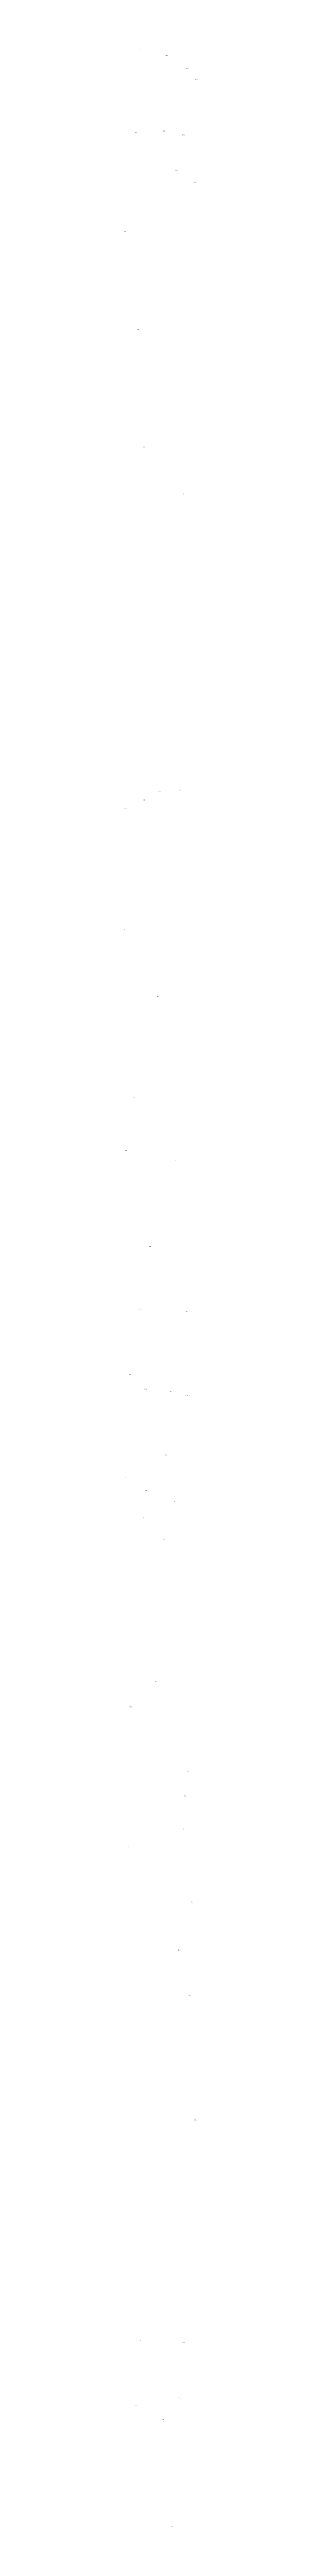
# Model space of a CAD drawing. Extents: x 212852 to 217021, y 173663 to 176722.
# Drawn here: x 216260 to 216322, y 174549 to 176635 of the extents above; entities that cross this region are included whole.
import ezdxf
from ezdxf.enums import TextEntityAlignment as Align

# ---------------------------------------------------------------- set-up
doc = ezdxf.new("R2010")
doc.units = 0
doc.header["$MEASUREMENT"] = 0
doc.layers.add('ADN', color=253, linetype='CONTINUOUS')

msp = doc.modelspace()

# ---------------------------------------------------------------- texts
at = {"layer": 'ADN'}
for s, p in [('227S', (216273.8, 176634.8)), ('227G2', (216296.3, 176630.1)), ('227H2', (216313.8, 176619)), ('228M', (216321.4, 176609.6)), ('227B2', (216269.8, 176565.2)), ('228N', (216294.1, 176566.5)), ('696E2', (216310.4, 176563)), ('696H2', (216304.4, 176532.9)), ('696W', (216320.5, 176523.3)), ('698B', (216261.4, 176482)), ('849', (216272.2, 176399.3)), ('850C', (216277.6, 176300.3)), ('851A', (216311.1, 176260.8)), ('834A', (216277.5, 176003)), ('837A', (216290.4, 176010.1)), ('836E', (216307.7, 176011.4)), ('833A', (216261.7, 175995.8)), ('821', (216260.7, 175894.1)), ('819', (216288.9, 175837.3)), ('974B', (216269, 175752.6)), ('977A', (216262, 175707.5)), ('976C', (216303.3, 175699.2)), ('979F', (216282.5, 175626.9)), ('961G', (216273.2, 175574.1)), ('965E', (216313.2, 175572.2)), ('959G', (216265.3, 175519.1)), ('959L', (216278.6, 175506.9)), ('958H', (216300.2, 175504.5)), ('958W', (216313.4, 175501.5)), ('985N', (216295.5, 175451.3)), ('985P', (216261.9, 175432.4)), ('985R', (216278.9, 175421.5)), ('986P', (216276.8, 175398.6)), ('989S', (216303.2, 175412.2)), ('989N', (216294.2, 175380.1)), ('574A', (216286.9, 175260.6)), ('575A', (216266, 175239.1)), ('581', (216298.5, 175213.4)), ('580B', (216313.9, 175184.9)), ('579B', (216311.9, 175164.1)), ('596E', (216310.6, 175136.2)), ('578B', (216263.6, 175121.2)), ('661A', (216317.8, 175074.8)), ('662', (216306.4, 175034.4)), ('663A', (216315.5, 174996.2)), ('664C', (216320.8, 174891.2)), ('705A', (216265.7, 174771.5)), ('698A', (216275, 174705.8)), ('694Z', (216310.7, 174703.8)), ('993A', (216270.8, 174650.4)), ('694C2', (216307.6, 174657)), ('694V', (216293.2, 174638.9)), ('1031R', (216300.1, 174549))]:
    msp.add_text(s, height=0.5, dxfattribs=at).set_placement(p, align=Align.MIDDLE_CENTER)

doc.saveas('drawing.dxf')
